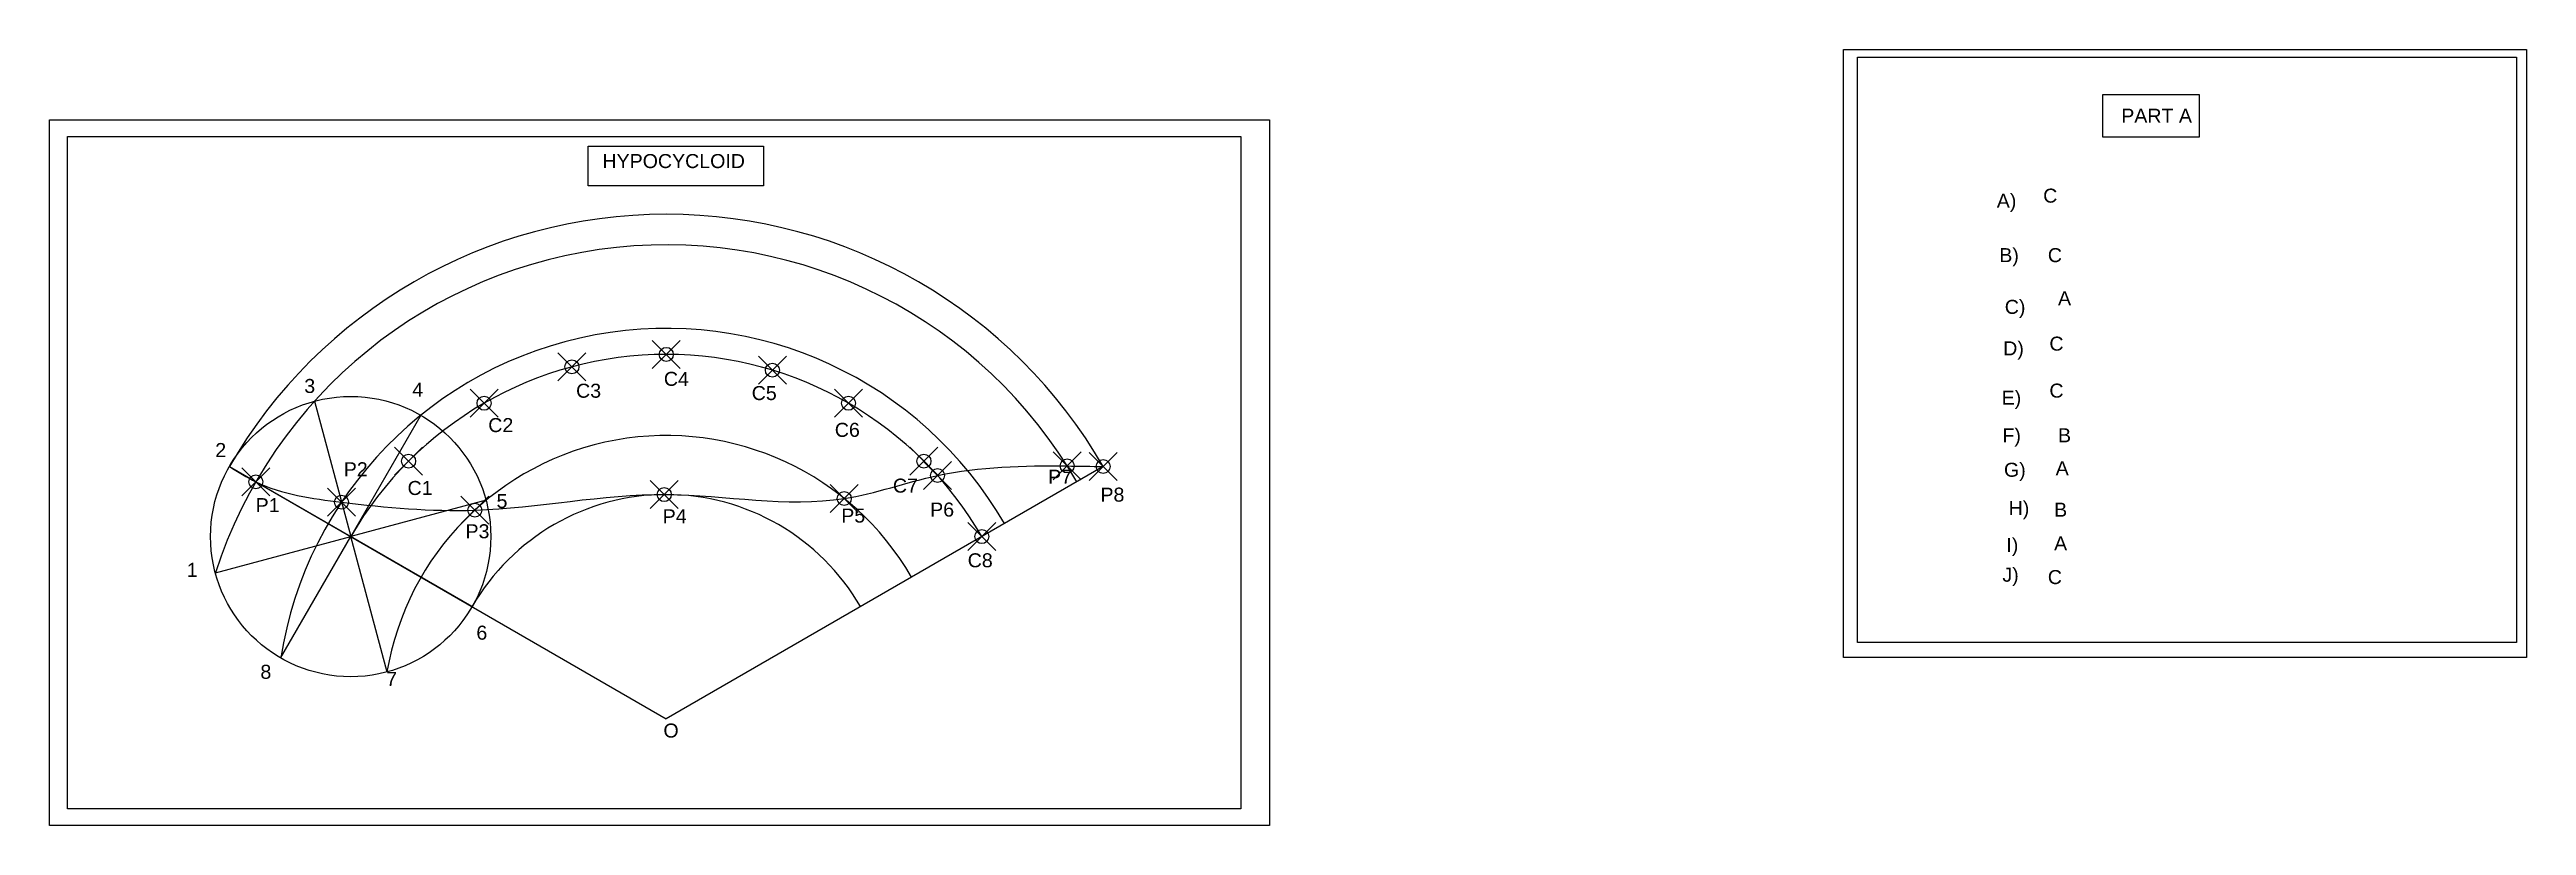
# Model space of a CAD drawing. Header units: millimetres. Extents: x 1589 to 3077, y 2229 to 2460.
# Drawn here: x 2635.3 to 3077.1, y 2321.4 to 2459.8 of the extents above; entities that cross this region are included whole.
import ezdxf

# ---------------------------------------------------------------- set-up
doc = ezdxf.new("R2010")
doc.units = ezdxf.units.MM
doc.header["$PDMODE"] = 35
doc.header["$PDSIZE"] = 2.5
doc.styles.get("Standard").update_dxf_attribs({"font": 'arial.ttf'})

msp = doc.modelspace()

# ---------------------------------------------------------------- texts
for s, p in [('PART A', (3004.84, 2446.76)), ('HYPOCYCLOID', (2733.89, 2438.67)), ('C', (2990.91, 2432.5)), ('A)', (2982.63, 2431.59)), ('B)', (2983.08, 2421.89)), ('C', (2991.74, 2421.89)), ('C) ', (2984.06, 2412.66)), ('A', (2993.56, 2414.2)), ('C', (2992.02, 2406.1)), ('D)', (2983.78, 2405.26)), ('3', (2680.7, 2398.55)), ('4', (2699.97, 2397.91)), ('C3', (2729.19, 2397.7)), ('C4', (2744.85, 2399.82)), ('C5', (2760.52, 2397.28)), ('C', (2992.02, 2397.72)), ('E)', (2983.5, 2396.46)), ('C2', (2713.52, 2391.57)), ('C6', (2775.34, 2390.72)), ('F)', (2983.64, 2389.75)), ('B', (2993.56, 2389.75)), ('2', (2664.82, 2387.12)), ('P2', (2687.74, 2383.69)), ('G)', (2983.92, 2383.6)), ('A', (2993.14, 2383.88)), ('C1', (2699.12, 2380.35)), ('C7', (2785.71, 2380.77)), ('P7', (2813.4, 2382.36)), ('P8', (2822.73, 2379.16)), ('P1', (2672.02, 2377.29)), ('5', (2715, 2378.02)), ('P4', (2744.64, 2375.3)), ('P5', (2776.49, 2375.43)), ('P6', (2792.35, 2376.5)), ('H)', (2984.75, 2376.76)), ('B', (2992.86, 2376.48)), ('P3', (2709.46, 2372.63)), ('A', (2992.86, 2370.47)), ('C8', (2799.05, 2367.45)), ('I)', (2984.34, 2370.19)), ('1', (2659.74, 2365.75)), ('J)', (2983.64, 2364.88)), ('C', (2991.74, 2364.46)), ('6', (2711.4, 2354.54)), ('8', (2672.87, 2347.56)), ('7', (2695.31, 2346.29)), ('O', (2744.77, 2337.08))]:
    msp.add_text(s, height=2.5).set_placement(p)

# ---------------------------------------------------------------- blocks, each defined once
blk = doc.blocks.new('*U30')
at = {"color": 240, "true_color": 0xed1f24}
blk.add_line((-10.83, 6.25), (10.83, -6.25), dxfattribs=at)
blk = doc.blocks.new('*U31')
at = {"color": 0, "linetype": 'ByBlock', "lineweight": -2, "transparency": 16777216}
for p, rotation in [((2685.75, 2385), 314.9999999999999), ((2695.23, 2383.75), 269.9999999999999), ((2701.06, 2376.16), 224.9999999999999), ((2676.91, 2369.69), 44.99999999999996), ((2682.73, 2362.1), 89.99999999999999), ((2692.22, 2360.85), 134.9999999999999), ((2699.81, 2366.68), 180)]:
    blk.add_blockref('*U30', p, dxfattribs=dict(at, rotation=rotation))
blk.add_blockref('*U30', (2678.16, 2379.18), dxfattribs=at)

# ---------------------------------------------------------------- linework, layer by layer
for p in [(2667.33, 2385.43), (2823.22, 2385.43)]:
    msp.add_line(p, (2745.28, 2340.43))
for points in [[(2955.3, 2459.81), (3077.13, 2459.81), (3077.13, 2351.34), (2955.3, 2351.34)], [(2635.25, 2447.3), (2852.9, 2447.3), (2852.9, 2321.4), (2635.25, 2321.4)]]:
    msp.add_lwpolyline(points, close=True)
at = {"color": 240, "true_color": 0xed1f24}
for points in [[(2957.77, 2458.46), (3075.32, 2458.46), (3075.32, 2354.04), (2957.77, 2354.04)], [(3001.57, 2451.82), (3018.75, 2451.82), (3018.75, 2444.21), (3001.57, 2444.21)], [(2638.45, 2444.32), (2847.79, 2444.32), (2847.79, 2324.38), (2638.45, 2324.38)], [(2731.35, 2442.56), (2762.64, 2442.56), (2762.64, 2435.48), (2731.35, 2435.48)]]:
    msp.add_lwpolyline(points, close=True, dxfattribs=at)
msp.add_circle((2688.98, 2372.93), 25)
for radius, end in [(90, 150), (84.55, 162.0689), (69.64, 171.0375), (50.52, 170.4836), (40, 150)]:
    msp.add_arc((2745.28, 2340.43), radius, 30, end)
msp.add_arc((2745.28, 2340.43), 65, 30, 150, dxfattribs=at)
msp.add_spline([(2667.33, 2385.43), (2672.06, 2382.7), (2687.34, 2379.07), (2711.13, 2377.65), (2745.28, 2380.43), (2777.03, 2379.72), (2793.67, 2383.82), (2816.79, 2385.53), (2823.22, 2385.43)], degree=3)
for p in [(2728.45, 2403.21), (2745.28, 2405.43), (2764.2, 2402.61), (2712.78, 2396.72), (2777.78, 2396.72), (2699.31, 2386.39), (2791.24, 2386.39), (2793.67, 2383.82), (2816.79, 2385.53), (2823.22, 2385.43), (2672.06, 2382.7), (2744.91, 2380.43), (2777.03, 2379.72), (2687.34, 2379.07), (2711.13, 2377.65), (2801.57, 2372.93)]:
    msp.add_point(p)

# ---------------------------------------------------------------- block references
msp.add_blockref('*U31', (0, 0))

msp.set_redraw_order([(e.dxf.handle, doc.entitydb.next_handle()) for e in msp.query("TEXT MTEXT ATTDEF DIMENSION ARC_DIMENSION")])  # texts and dimensions are drawn at this point

doc.saveas('drawing.dxf')
